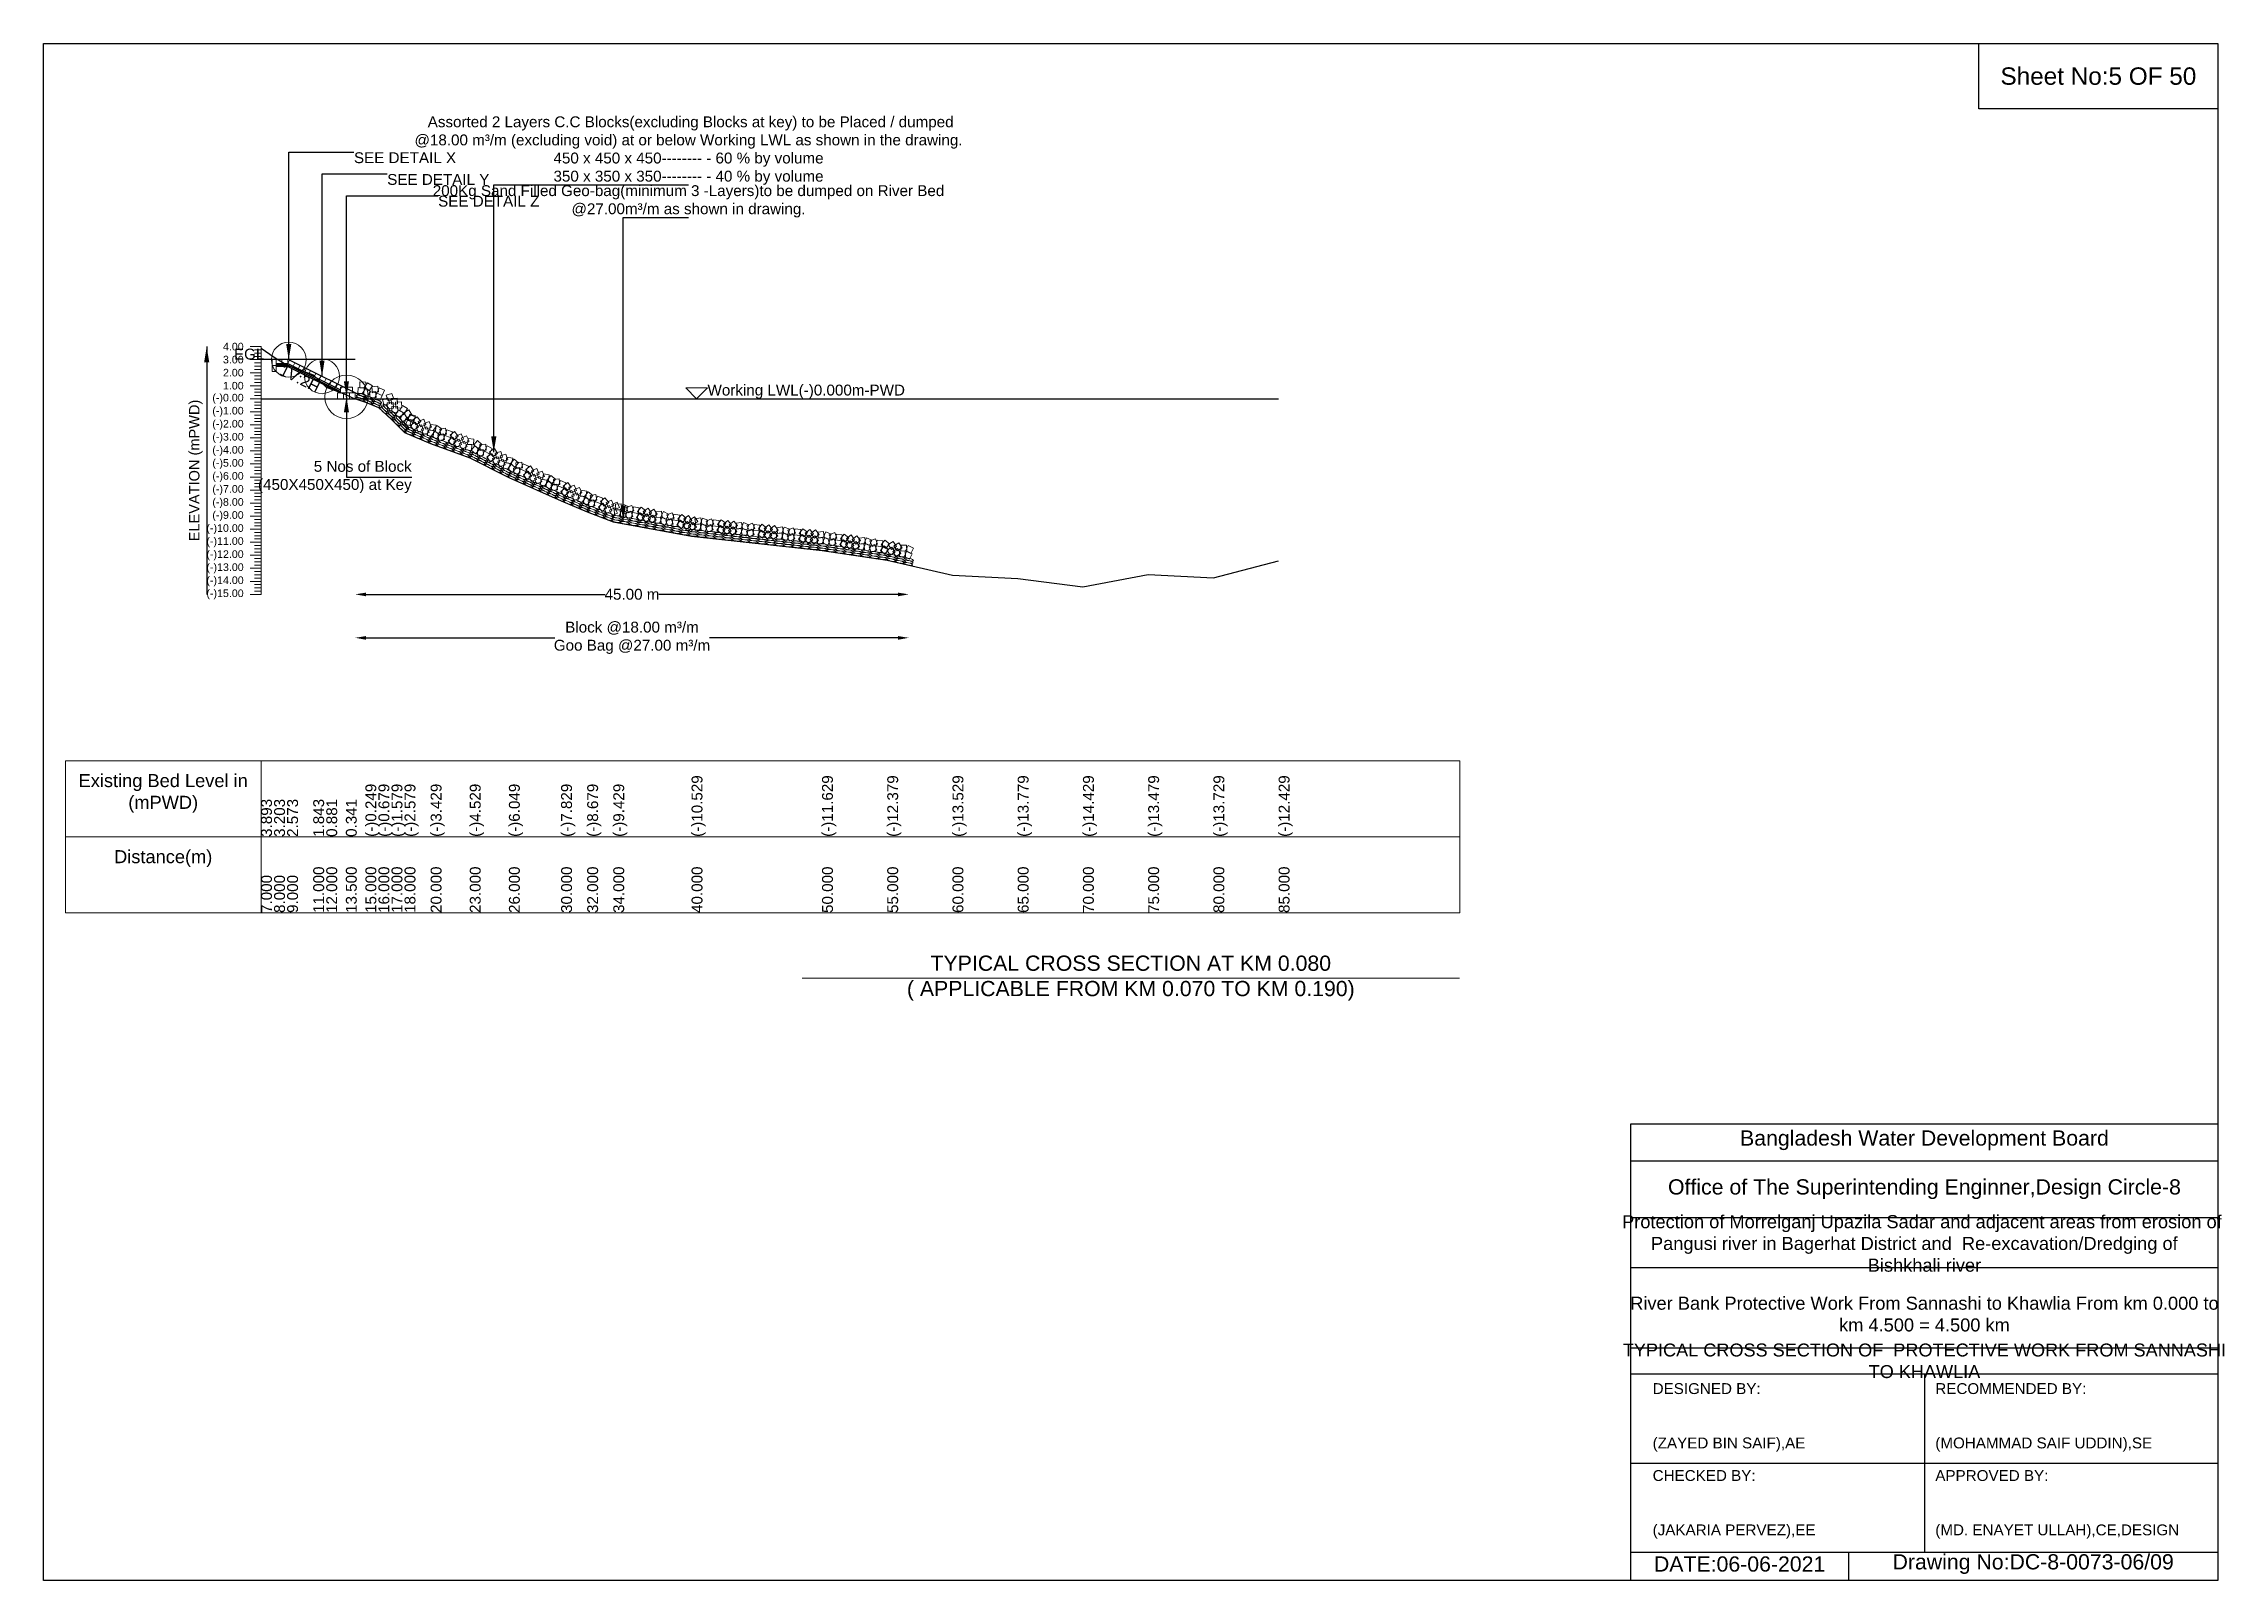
# Model space of a CAD drawing. Header units: inches. Extents: x 89000 to 845029, y -7071 to 0.
# Drawn here: x 160000 to 170029, y -7071 to 0 of the extents above; entities that cross this region are included whole.
import ezdxf

# ---------------------------------------------------------------- set-up
doc = ezdxf.new("R2010")
doc.units = ezdxf.units.IN
doc.header["$LTSCALE"] = 7
doc.header["$MEASUREMENT"] = 0
for name, color, linetype, lineweight in [('Cross section Data Border', 7, 'Continuous', 9), ('Cross Section Labels', 7, 'Continuous', 9), ('Existing_Bed_Level for Xsection', 7, 'Continuous', 25), ('Long Section Labels', 7, 'Continuous', 9)]:
    doc.layers.add(name, color=color, linetype=linetype, lineweight=lineweight)
doc.styles.get("Standard").update_dxf_attribs({"font": 'arial.ttf'})
doc.dimstyles.new('Appron Lebeling Style', dxfattribs={"dimtxt": 50, "dimasz": 50, "dimexe": 0.18, "dimexo": 0.0625, "dimgap": 0.09, "dimtad": 0, "dimtih": 1, "dimtoh": 1, "dimdec": 4, "dimzin": 0, "dimdsep": 46, "dimtxsty": 'Standard', "dimcen": 0.09, "dimse1": 1, "dimse2": 1, "dimadec": 0, "dimazin": 0, "dimtfac": 1, "dimtdec": 4, "dimtofl": 0, "dimtmove": 0, "dimatfit": 3, "dimfxl": 1, "dimtolj": 1, "dimtzin": 0, "dimarcsym": 0})
doc.dimstyles.get("Standard").update_dxf_attribs({"dimtxt": 0.18, "dimasz": 0.18, "dimexe": 0.18, "dimexo": 0.0625, "dimgap": 0.09, "dimtad": 0, "dimtih": 1, "dimtoh": 1, "dimdec": 4, "dimzin": 0, "dimdsep": 46, "dimtxsty": 'Standard', "dimcen": 0.09, "dimadec": 0, "dimazin": 0, "dimtfac": 1, "dimtdec": 4, "dimtofl": 0, "dimtmove": 0, "dimatfit": 3, "dimfxl": 1, "dimtolj": 1, "dimtzin": 0, "dimarcsym": 0})

msp = doc.modelspace()

# ---------------------------------------------------------------- texts
at = {"attachment_point": 5}
for s, insert, char_height in [('Sheet No:5 OF 50', (169450, -150), 80), ('Bangladesh Water Development Board', (168650, -5046), 70), ('Office of The Superintending Enginner,Design Circle-8', (168650, -5271), 70)]:
    msp.add_mtext(s, dxfattribs=dict(at, insert=insert, char_height=char_height))
for s, insert, char_height, width, attachment_point in [('Protection of Morrelganj Upazila Sadar and adjacent areas from erosion of  Pangusi river in Bagerhat District and  Re-excavation/Dredging of     Bishkhali river', (168650, -5521), 60, 2800, 5), ('River Bank Protective Work From Sannashi to Khawlia From km 0.000 to km 4.500 = 4.500 km', (168650, -5846), 60, 2700, 5), ('TYPICAL CROSS SECTION OF  PROTECTIVE WORK FROM SANNASHI TO KHAWLIA', (168650, -6061), 59.5765532, 2800, 5), ('DESIGNED BY:^J^J^J(ZAYED BIN SAIF),AE', (167400, -6321), 50, 1400, 4), ('RECOMMENDED BY:^J^J^J(MOHAMMAD SAIF UDDIN),SE', (168700, -6321), 50, 1400, 4), ('CHECKED BY:^J^J^J(JAKARIA PERVEZ),EE', (167400, -6721), 50, 1400, 4), ('APPROVED BY:^J^J^J(MD. ENAYET ULLAH),CE,DESIGN', (168700, -6721), 50, 1400, 4), ('DATE:06-06-2021', (167800, -6996), 70, 1400, 5), ('Drawing No:DC-8-0073-06/09', (169150, -6996), 70, 2200, 5)]:
    msp.add_mtext(s, dxfattribs=dict(insert=insert, char_height=char_height, width=width, attachment_point=attachment_point))
at = {"layer": 'Cross section Data Border', "char_height": 60, "width": 800, "attachment_point": 5}
for s, insert in [('Existing Bed Level in (mPWD)', (160550, -3450)), ('Distance(m)', (160550, -3750))]:
    msp.add_mtext(s, dxfattribs=dict(at, insert=insert))
at = {"layer": 'Cross Section Labels'}
for s, insert, char_height, attachment_point in [(' Assorted 2 Layers C.C Blocks(excluding Blocks at key) to be Placed / dumped^J@18.00 m³/m (excluding void) at or below Working LWL as shown in the drawing.^J450 x 450 x 450-------- - 60 % by volume^J350 x 350 x 350-------- - 40 % by volume', (162965.99535, -650), 50, 8), ('SEE DETAIL X', (161427.3125, -500), 50, 1), ('SEE DETAIL Y', (161580.3125, -600), 50, 1), ('200Kg Sand Filled Geo-bag(minimum 3 -Layers)to be dumped on River Bed^J@27.00m³/m as shown in drawing.', (162965.99535, -800), 50, 8), ('SEE DETAIL Z', (161814.3125, -700), 50, 1), ('EGL', (161015.06328, -1454.26), 50, 9), ('Working LWL(-)0.000m-PWD', (163053.3125, -1634.26), 50, 7), ('5 Nos of Block ^J(450X450X450) at Key', (161692.8125, -1994.26), 50, 6), ('TYPICAL CROSS SECTION AT KM 0.080^J( APPLICABLE FROM KM 0.070 TO KM 0.190)', (165000, -4300), 70, 5)]:
    msp.add_mtext(s, dxfattribs=dict(at, insert=insert, char_height=char_height, attachment_point=attachment_point))
at = {"layer": 'Cross Section Labels', "insert": (161190.39609, -1519.34282), "char_height": 50, "attachment_point": 2, "rotation": 333.434948823}
msp.add_mtext('1V:2H', dxfattribs=at)
at = {"layer": 'Long Section Labels', "char_height": 35, "attachment_point": 6}
for s, insert in [('4.00', (160920, -1394.26)), ('3.00', (160920, -1454.26)), ('2.00', (160920, -1514.26)), ('1.00', (160920, -1574.26)), ('(-)0.00', (160920, -1634.26)), ('(-)1.00', (160920, -1694.26)), ('(-)2.00', (160920, -1754.26)), ('(-)3.00', (160920, -1814.26)), ('(-)4.00', (160920, -1874.26)), ('(-)5.00', (160920, -1934.26)), ('(-)6.00', (160920, -1994.26)), ('(-)7.00', (160920, -2054.26)), ('(-)8.00', (160920, -2114.26)), ('(-)9.00', (160920, -2174.26)), ('(-)10.00', (160920, -2234.26)), ('(-)11.00', (160920, -2294.26)), ('(-)12.00', (160920, -2354.26)), ('(-)13.00', (160920, -2414.26)), ('(-)14.00', (160920, -2474.26)), ('(-)15.00', (160920, -2534.26))]:
    msp.add_mtext(s, dxfattribs=dict(at, insert=insert))
at = {"layer": 'Long Section Labels', "rotation": 90}
for s, insert, char_height, attachment_point in [('ELEVATION (mPWD)', (160700, -1964.26), 48, 5), ('(-)0.249', (161480, -3650), 50, 1), ('(-)0.679', (161540, -3650), 50, 1), ('(-)1.579', (161600, -3650), 50, 1), ('(-)2.579', (161660, -3650), 50, 1), ('(-)3.429', (161780, -3650), 50, 1), ('(-)4.529', (161960, -3650), 50, 1), ('(-)6.049', (162140, -3650), 50, 1), ('(-)7.829', (162380, -3650), 50, 1), ('(-)8.679', (162500, -3650), 50, 1), ('(-)9.429', (162620, -3650), 50, 1), ('(-)10.529', (162980, -3650), 50, 1), ('(-)11.629', (163580, -3650), 50, 1), ('(-)12.379', (163880, -3650), 50, 1), ('(-)13.529', (164180, -3650), 50, 1), ('(-)13.779', (164480, -3650), 50, 1), ('(-)14.429', (164780, -3650), 50, 1), ('(-)13.479', (165080, -3650), 50, 1), ('(-)13.729', (165380, -3650), 50, 1), ('(-)12.429', (165680, -3650), 50, 1), ('3.893', (161000, -3650), 50, 1), ('3.203', (161060, -3650), 50, 1), ('2.573', (161120, -3650), 50, 1), ('1.843', (161240, -3650), 50, 1), ('0.881', (161300, -3650), 50, 1), ('0.341', (161390, -3650), 50, 1), ('11.000', (161240, -4000), 50, 1), ('12.000', (161300, -4000), 50, 1), ('13.500', (161390, -4000), 50, 1), ('15.000', (161480, -4000), 50, 1), ('16.000', (161540, -4000), 50, 1), ('17.000', (161600, -4000), 50, 1), ('18.000', (161660, -4000), 50, 1), ('20.000', (161780, -4000), 50, 1), ('23.000', (161960, -4000), 50, 1), ('26.000', (162140, -4000), 50, 1), ('30.000', (162380, -4000), 50, 1), ('32.000', (162500, -4000), 50, 1), ('34.000', (162620, -4000), 50, 1), ('40.000', (162980, -4000), 50, 1), ('50.000', (163580, -4000), 50, 1), ('55.000', (163880, -4000), 50, 1), ('60.000', (164180, -4000), 50, 1), ('65.000', (164480, -4000), 50, 1), ('70.000', (164780, -4000), 50, 1), ('75.000', (165080, -4000), 50, 1), ('80.000', (165380, -4000), 50, 1), ('85.000', (165680, -4000), 50, 1), ('7.000', (161000, -4000), 50, 1), ('8.000', (161060, -4000), 50, 1), ('9.000', (161120, -4000), 50, 1)]:
    msp.add_mtext(s, dxfattribs=dict(at, insert=insert, char_height=char_height, attachment_point=attachment_point))

# ---------------------------------------------------------------- blocks, each defined once
blk = doc.blocks.new('*D3')
at = {"layer": 'Cross Section Labels', "color": 0, "lineweight": -2, "transparency": 16777216}
for p, q in [((161483, -2534), (162583, -2534)), ((163929, -2534), (162830, -2534))]:
    blk.add_line(p, q, dxfattribs=at)
at = {"layer": 'Cross Section Labels', "color": 0, "transparency": 16777216}
for points in [[(161483, -2526), (161483, -2543), (161433, -2534)], [(163929, -2526), (163929, -2543), (163979, -2534)]]:
    blk.add_solid(points, dxfattribs=at)
at = {"layer": 'Defpoints', "color": 0, "transparency": 16777216}
for p in [(161433, -1634), (163979, -2400), (163979, -2534)]:
    blk.add_point(p, dxfattribs=at)
at = {"layer": 'Cross Section Labels', "color": 0, "transparency": 16777216, "insert": (162706, -2534), "char_height": 50, "attachment_point": 5}
blk.add_mtext('\\A1;45.00 m', dxfattribs=at)
blk = doc.blocks.new('*D4')
at = {"layer": 'Cross Section Labels', "color": 0, "lineweight": -2, "transparency": 16777216}
for p, q in [((161483, -2734), (162351, -2734)), ((163929, -2734), (163062, -2734))]:
    blk.add_line(p, q, dxfattribs=at)
at = {"layer": 'Cross Section Labels', "color": 0, "transparency": 16777216}
for points in [[(161483, -2726), (161483, -2743), (161433, -2734)], [(163929, -2726), (163929, -2743), (163979, -2734)]]:
    blk.add_solid(points, dxfattribs=at)
at = {"layer": 'Defpoints', "color": 0, "transparency": 16777216}
for p in [(161433, -1634), (163979, -2400), (163979, -2734)]:
    blk.add_point(p, dxfattribs=at)
at = {"layer": 'Cross Section Labels', "color": 0, "transparency": 16777216, "insert": (162706, -2734), "char_height": 50, "attachment_point": 5}
blk.add_mtext('\\A1;Block @18.00 m³/m ^JGoo Bag @27.00 m³/m ', dxfattribs=at)

# ---------------------------------------------------------------- dimensions: what is measured, and where the dimension line sits
at = {"layer": 'Cross Section Labels'}
for base, text, picture, middle in [((163979.39316, -2534.26), '45.00 m', '*D3', (162706.35283, -2534.26)), ((163979.39316, -2734.26), 'Block @18.00 m³/m ^JGoo Bag @27.00 m³/m ', '*D4', (162706.35283, -2734.26))]:
    dim = msp.add_linear_dim(base=base, p1=(161433.3125, -1634.26), p2=(163979.39316, -2399.86043), text=text, dimstyle='Appron Lebeling Style', dxfattribs=at)
    dim.commit()
    dim.dimension.update_dxf_attribs({"geometry": picture, "text_midpoint": middle})

# ---------------------------------------------------------------- linework, layer by layer
for points in [[(160000, 0), (170000, 0), (170000, -7071), (160000, -7071)], [(168900, 0), (170000, 0), (170000, -300), (168900, -300)]]:
    msp.add_lwpolyline(points, close=True)
for points in [[(167300, -7071), (167300, -4971), (170000, -4971)], [(167300, -5141), (170000, -5141)], [(167300, -5401), (170000, -5401)], [(167300, -5631), (170000, -5631)], [(167300, -6001), (170000, -6001)], [(167300, -6121), (170000, -6121)], [(168650, -6121), (168650, -6941)], [(167300, -6531), (170000, -6531)], [(167300, -6941), (170000, -6941)], [(168300, -6941), (168300, -7071)]]:
    msp.add_lwpolyline(points)
at = {"layer": 'Cross section Data Border'}
msp.add_lwpolyline([(160100, -3300), (166513.02296, -3300), (166513.02296, -4000), (160100, -4000)], close=True, dxfattribs=at)
for points in [[(161000, -3300), (161000, -4000)], [(160100, -3650), (166513.02296, -3650)]]:
    msp.add_lwpolyline(points, dxfattribs=at)
at = {"layer": 'Cross Section Labels'}
msp.add_lwpolyline([(163003.3125, -1634.26), (163053.3125, -1584.26), (162953.3125, -1584.26)], close=True, dxfattribs=at)
msp.add_lwpolyline([(163488, -4300), (165000, -4300), (166512, -4300)], dxfattribs=at)
for centre, radius in [((161127.3125, -1454.26), 80), ((161280.3125, -1530.76), 80), ((161392.8125, -1625.26), 100)]:
    msp.add_circle(centre, radius, dxfattribs=at)
at = {"layer": 'Existing_Bed_Level for Xsection'}
for points in [[(161000, -1400.68), (161060, -1442.08), (161120, -1479.88), (161240, -1523.68), (161300, -1581.4), (161390, -1613.8), (161420, -1630), (161480, -1649.2), (161540, -1675), (161600, -1729), (161660, -1789), (161780, -1840), (161960, -1906), (162140, -1997.2), (162380, -2104), (162500, -2155), (162620, -2200), (162980, -2266), (163580, -2332), (163880, -2377), (164180, -2446), (164480, -2461), (164780, -2500), (165080, -2443), (165380, -2458), (165680, -2380)], [(161433.3125, -1454.26), (161000, -1454.26)], [(161487.3125, -1634.26), (161131.11312, -1456.16031), (161127.3125, -1454.26), (161123.06328, -1454.26), (161069.06328, -1454.26)], [(161069.06328, -1472.26), (161123.06328, -1472.26), (161365.8125, -1593.63461)], [(161069.06328, -1478.26), (161121.64687, -1478.26), (161365.8125, -1600.34282)], [(161069.06328, -1484.26), (161120.23046, -1484.26), (161365.8125, -1607.05102)], [(161000, -1634.26), (165680, -1634.26)]]:
    msp.add_lwpolyline(points, dxfattribs=at)
at = {"layer": 'Long Section Labels'}
for points in [[(161000, -1394.26), (160950, -1394.26)], [(161000, -2534.26), (161000, -2474.26), (161000, -2414.26), (161000, -2354.26), (161000, -2294.26), (161000, -2234.26), (161000, -2174.26), (161000, -2114.26), (161000, -2054.26), (161000, -1994.26), (161000, -1934.26), (161000, -1874.26), (161000, -1814.26), (161000, -1754.26), (161000, -1694.26), (161000, -1634.26), (161000, -1574.26), (161000, -1514.26), (161000, -1454.26), (161000, -1394.26)], [(161000, -1454.26), (160950, -1454.26)], [(161000, -1409.26), (160970, -1409.26)], [(161000, -1424.26), (160970, -1424.26)], [(161000, -1439.26), (160970, -1439.26)], [(161000, -1469.26), (160970, -1469.26)], [(161000, -1484.26), (160970, -1484.26)], [(161000, -1499.26), (160970, -1499.26)], [(161000, -1514.26), (160950, -1514.26)], [(161000, -1574.26), (160950, -1574.26)], [(161000, -1529.26), (160970, -1529.26)], [(161000, -1544.26), (160970, -1544.26)], [(161000, -1559.26), (160970, -1559.26)], [(161000, -1589.26), (160970, -1589.26)], [(161000, -1604.26), (160970, -1604.26)], [(161000, -1634.26), (160950, -1634.26)], [(161000, -1694.26), (160950, -1694.26)], [(161000, -1619.26), (160970, -1619.26)], [(161000, -1649.26), (160970, -1649.26)], [(161000, -1664.26), (160970, -1664.26)], [(161000, -1679.26), (160970, -1679.26)], [(161000, -1754.26), (160950, -1754.26)], [(161000, -1709.26), (160970, -1709.26)], [(161000, -1724.26), (160970, -1724.26)], [(161000, -1739.26), (160970, -1739.26)], [(161000, -1769.26), (160970, -1769.26)], [(161000, -1784.26), (160970, -1784.26)], [(161000, -1799.26), (160970, -1799.26)], [(161000, -1814.26), (160950, -1814.26)], [(161000, -1874.26), (160950, -1874.26)], [(161000, -1829.26), (160970, -1829.26)], [(161000, -1844.26), (160970, -1844.26)], [(161000, -1859.26), (160970, -1859.26)], [(161000, -1889.26), (160970, -1889.26)], [(161000, -1904.26), (160970, -1904.26)], [(161000, -1934.26), (160950, -1934.26)], [(161000, -1994.26), (160950, -1994.26)], [(161000, -1919.26), (160970, -1919.26)], [(161000, -1949.26), (160970, -1949.26)], [(161000, -1964.26), (160970, -1964.26)], [(161000, -1979.26), (160970, -1979.26)], [(161000, -2054.26), (160950, -2054.26)], [(161000, -2009.26), (160970, -2009.26)], [(161000, -2024.26), (160970, -2024.26)], [(161000, -2039.26), (160970, -2039.26)], [(161000, -2069.26), (160970, -2069.26)], [(161000, -2084.26), (160970, -2084.26)], [(161000, -2099.26), (160970, -2099.26)], [(161000, -2114.26), (160950, -2114.26)], [(161000, -2174.26), (160950, -2174.26)], [(161000, -2129.26), (160970, -2129.26)], [(161000, -2144.26), (160970, -2144.26)], [(161000, -2159.26), (160970, -2159.26)], [(161000, -2189.26), (160970, -2189.26)], [(161000, -2204.26), (160970, -2204.26)], [(161000, -2234.26), (160950, -2234.26)], [(161000, -2294.26), (160950, -2294.26)], [(161000, -2219.26), (160970, -2219.26)], [(161000, -2249.26), (160970, -2249.26)], [(161000, -2264.26), (160970, -2264.26)], [(161000, -2279.26), (160970, -2279.26)], [(161000, -2354.26), (160950, -2354.26)], [(161000, -2309.26), (160970, -2309.26)], [(161000, -2324.26), (160970, -2324.26)], [(161000, -2339.26), (160970, -2339.26)], [(161000, -2369.26), (160970, -2369.26)], [(161000, -2384.26), (160970, -2384.26)], [(161000, -2399.26), (160970, -2399.26)], [(161000, -2414.26), (160950, -2414.26)], [(161000, -2474.26), (160950, -2474.26)], [(161000, -2429.26), (160970, -2429.26)], [(161000, -2444.26), (160970, -2444.26)], [(161000, -2459.26), (160970, -2459.26)], [(161000, -2489.26), (160970, -2489.26)], [(161000, -2504.26), (160970, -2504.26)], [(161000, -2534.26), (160950, -2534.26)], [(161000, -2519.26), (160970, -2519.26)]]:
    msp.add_lwpolyline(points, dxfattribs=at)
for points in [[(161069.06328, -1454.26), (161051.06328, -1454.26), (161051.06328, -1481.26), (161069.06328, -1481.26)], [(161069.06328, -1481.26), (161051.06328, -1481.26), (161051.06328, -1508.26), (161069.06328, -1508.26)], [(161096.06328, -1454.26), (161069.06328, -1454.26), (161069.06328, -1472.26), (161096.06328, -1472.26)], [(161123.06328, -1454.26), (161096.06328, -1454.26), (161096.06328, -1472.26), (161123.06328, -1472.26)], [(161155.26266, -1468.23508), (161131.11312, -1456.16031), (161123.06328, -1472.26), (161147.21281, -1484.33477)], [(161179.41219, -1480.30984), (161155.26266, -1468.23508), (161147.21281, -1484.33477), (161171.36234, -1496.40953)], [(161203.56172, -1492.38461), (161179.41219, -1480.30984), (161171.36234, -1496.40953), (161195.51188, -1508.4843)], [(161227.71126, -1504.45938), (161203.56172, -1492.38461), (161195.51188, -1508.4843), (161219.66141, -1520.55907)], [(161251.86079, -1516.53415), (161227.71126, -1504.45938), (161219.66141, -1520.55907), (161243.81095, -1532.63384)], [(161276.01033, -1528.60891), (161251.86079, -1516.53415), (161243.81095, -1532.63384), (161267.96048, -1544.7086)], [(161300.15986, -1540.68368), (161276.01033, -1528.60891), (161267.96048, -1544.7086), (161292.11002, -1556.78337)], [(161324.30939, -1552.75845), (161300.15986, -1540.68368), (161292.11002, -1556.78337), (161316.25955, -1568.85814)], [(161348.45893, -1564.83321), (161324.30939, -1552.75845), (161316.25955, -1568.85814), (161340.40908, -1580.9329)], [(161372.60846, -1576.90798), (161348.45893, -1564.83321), (161340.40908, -1580.9329), (161364.55862, -1593.00767)], [(161392.8125, -1580.26), (161365.8125, -1580.26), (161365.8125, -1607.26), (161392.8125, -1607.26)], [(161419.8125, -1580.26), (161392.8125, -1580.26), (161392.8125, -1607.26), (161419.8125, -1607.26)], [(161473.73922, -1583.53167), (161446.76994, -1582.24418), (161445.48245, -1609.21346), (161472.45173, -1610.50096)], [(161481.96817, -1557.81622), (161454.99888, -1556.52873), (161453.71139, -1583.49801), (161480.68068, -1584.7855)], [(161503.98391, -1600.55265), (161481.27742, -1585.94389), (161466.66867, -1608.65038), (161489.37515, -1623.25913)], [(161512.21285, -1574.8372), (161489.50637, -1560.22844), (161474.89761, -1582.93492), (161497.6041, -1597.54368)], [(161526.23133, -1601.0045), (161499.41561, -1604.15366), (161502.56478, -1630.96938), (161529.38049, -1627.82021)], [(161536.89707, -1576.20043), (161510.08136, -1579.3496), (161513.23052, -1606.16531), (161540.04624, -1603.01615)], [(161567.60278, -1594.77946), (161542.79871, -1584.11371), (161532.13296, -1608.91778), (161556.93703, -1619.58353)], [(161379.3125, -1607.26), (161352.3125, -1607.26), (161352.3125, -1634.26), (161379.3125, -1634.26)], [(161406.3125, -1607.26), (161379.3125, -1607.26), (161379.3125, -1634.26), (161406.3125, -1634.26)], [(161433.3125, -1607.26), (161406.3125, -1607.26), (161406.3125, -1634.26), (161433.3125, -1634.26)], [(161556.93703, -1619.58353), (161532.13296, -1608.91778), (161521.46721, -1633.72185), (161546.27128, -1644.3876)], [(161591.84775, -1655.66974), (161583.48318, -1629.99808), (161557.81152, -1638.36264), (161566.17609, -1664.0343)], [(161609.90979, -1635.6008), (161601.54523, -1609.92914), (161575.87357, -1618.2937), (161584.23813, -1643.96536)], [(161607.67602, -1650.89244), (161580.71278, -1652.30079), (161582.12113, -1679.26404), (161609.08438, -1677.85568)], [(161625.73807, -1630.8235), (161598.77483, -1632.23185), (161600.18318, -1659.19509), (161627.14642, -1657.78674)], [(161629.16349, -1695.90643), (161627.73366, -1668.94432), (161600.77155, -1670.37414), (161602.20137, -1697.33625)], [(161654.8894, -1698.13719), (161631.504, -1684.64188), (161618.0087, -1708.02727), (161641.39409, -1721.52258)], [(161647.22554, -1675.83749), (161645.79571, -1648.87537), (161618.8336, -1650.3052), (161620.26342, -1677.26731)], [(161673.98128, -1679.0453), (161650.59589, -1665.54999), (161637.10058, -1688.93539), (161660.48597, -1702.4307)], [(161673.98128, -1727.11915), (161660.48597, -1703.73376), (161637.10058, -1717.22907), (161650.59589, -1740.61446)], [(161693.07316, -1708.02727), (161679.57786, -1684.64188), (161656.19246, -1698.13719), (161669.68777, -1721.52258)], [(161691.17258, -1731.72996), (161665.09677, -1724.72623), (161658.09304, -1750.80203), (161684.16885, -1757.80576)], [(161698.26177, -1742.67507), (161673.41283, -1732.11427), (161662.85203, -1756.9632), (161687.70097, -1767.524)], [(161708.82256, -1717.82613), (161683.97363, -1707.26534), (161673.41283, -1732.11427), (161698.26177, -1742.67507)], [(161710.26447, -1712.63807), (161684.18866, -1705.63434), (161677.18493, -1731.71015), (161703.26074, -1738.71388)], [(161724.31233, -1763.0341), (161708.06, -1741.47344), (161686.49934, -1757.72577), (161702.75167, -1779.28642)], [(161734.87312, -1738.18517), (161718.6208, -1716.62451), (161697.06014, -1732.87683), (161713.31247, -1754.43749)], [(161737.72938, -1753.37285), (161712.68689, -1763.46612), (161722.78016, -1788.50861), (161747.82265, -1778.41534)], [(161748.29017, -1728.52392), (161723.24769, -1738.61719), (161733.34096, -1763.65967), (161758.38344, -1753.5664)], [(161772.67753, -1788.96214), (161762.56432, -1763.92771), (161737.52988, -1774.04091), (161747.64309, -1799.07535)], [(161783.23832, -1764.11321), (161773.12512, -1739.07877), (161748.09068, -1749.19198), (161758.20389, -1774.22642)], [(161795.2029, -1780.57627), (161768.46658, -1776.81206), (161764.70238, -1803.54838), (161791.4387, -1807.31259)], [(161805.7637, -1755.72733), (161779.02738, -1751.96313), (161775.26317, -1778.69945), (161801.99949, -1782.46365)], [(161821.69641, -1798.15376), (161799.61933, -1782.6102), (161784.07576, -1804.68728), (161806.15285, -1820.23085)], [(161830.99129, -1772.8041), (161808.9142, -1757.26054), (161793.37064, -1779.33762), (161815.44772, -1794.88119)], [(161839.23292, -1795.10892), (161812.62927, -1799.71822), (161817.23857, -1826.32188), (161843.84223, -1821.71257)], [(161848.5278, -1769.75926), (161821.92415, -1774.36856), (161826.53345, -1800.97221), (161853.1371, -1796.36291)], [(161870.90768, -1811.98288), (161845.55802, -1802.688), (161836.26314, -1828.03767), (161861.6128, -1837.33254)], [(161880.20255, -1786.63322), (161854.85289, -1777.33834), (161845.55802, -1802.688), (161870.90768, -1811.98288)], [(161907.24618, -1805.65331), (161889.92777, -1784.93925), (161869.2137, -1802.25767), (161886.53212, -1822.97173)], [(161920.15921, -1795.32806), (161895.65731, -1806.67076), (161907, -1831.17266), (161931.5019, -1819.82997)], [(161956.8568, -1829.11057), (161945.4946, -1804.61771), (161921.00173, -1815.97991), (161932.36393, -1840.47277)], [(161897.95131, -1831.00297), (161880.63289, -1810.28891), (161859.91883, -1827.60733), (161877.23725, -1848.32139)], [(161910.86433, -1820.67773), (161886.36243, -1832.02042), (161897.70512, -1856.52232), (161922.20703, -1845.17963)], [(161947.56192, -1854.46023), (161936.19972, -1829.96737), (161911.70686, -1841.32957), (161923.06906, -1865.82243)], [(161969.63598, -1844.94964), (161942.74391, -1842.53785), (161940.33212, -1869.42991), (161967.22419, -1871.8417)], [(161978.93085, -1819.59998), (161952.03879, -1817.18819), (161949.627, -1844.08025), (161976.51906, -1846.49204)], [(162003.8903, -1868.10269), (161983.788, -1850.07777), (161965.76308, -1870.18006), (161985.86538, -1888.20498)], [(162016.09335, -1844.01773), (161995.99105, -1825.9928), (161977.96613, -1846.0951), (161998.06843, -1864.12002)], [(162021.66286, -1867.13503), (161994.70226, -1868.59322), (161996.16045, -1895.55382), (162023.12105, -1894.09563)], [(162033.86591, -1843.05007), (162006.90531, -1844.50826), (162008.3635, -1871.46885), (162035.3241, -1870.01066)], [(162051.14063, -1887.60652), (162027.05566, -1875.40347), (162014.85261, -1899.48843), (162038.93758, -1911.69148)], [(162063.34368, -1863.52155), (162039.25871, -1851.3185), (162027.05566, -1875.40347), (162051.14063, -1887.60652)], [(162075.76759, -1909.66632), (162060.99738, -1887.06453), (162038.39559, -1901.83473), (162053.16579, -1924.43652)], [(162087.97064, -1885.58135), (162073.20043, -1862.97956), (162050.59864, -1877.74976), (162065.36884, -1900.35156)], [(162089.80219, -1900.92637), (162064.13935, -1909.31794), (162072.53092, -1934.98078), (162098.19376, -1926.58921)], [(162102.00524, -1876.8414), (162076.3424, -1885.23297), (162084.73396, -1910.89581), (162110.39681, -1902.50425)], [(162134.48865, -1914.69374), (162126.07665, -1889.03758), (162100.42049, -1897.44958), (162108.83249, -1923.10574)], [(162157.52557, -1907.83696), (162131.10179, -1902.28867), (162125.5535, -1928.71245), (162151.97728, -1934.26075)], [(162122.2856, -1938.7787), (162113.8736, -1913.12255), (162088.21744, -1921.53455), (162096.62944, -1947.1907)], [(162145.32253, -1931.92193), (162118.89874, -1926.37364), (162113.35045, -1952.79742), (162139.77423, -1958.34571)], [(162172.48506, -1953.52404), (162152.38277, -1935.49912), (162134.35784, -1955.60141), (162154.46014, -1973.62633)], [(162184.68811, -1929.43907), (162164.58582, -1911.41415), (162146.56089, -1931.51644), (162166.66319, -1949.54136)], [(162187.95044, -1950.08698), (162161.0972, -1952.8983), (162163.90851, -1979.75154), (162190.76175, -1976.94022)], [(162198.92762, -1925.41916), (162172.07438, -1928.23047), (162174.8857, -1955.08371), (162201.73894, -1952.2724)], [(162218.4198, -1969.05112), (162193.75198, -1958.07394), (162182.7748, -1982.74176), (162207.44262, -1993.71894)], [(162229.39698, -1944.3833), (162204.72916, -1933.40611), (162193.75198, -1958.07394), (162218.4198, -1969.05112)], [(162244.12431, -1989.84536), (162228.23686, -1968.01444), (162206.40594, -1983.90188), (162222.29339, -2005.7328)], [(162255.10149, -1965.17754), (162239.21404, -1943.34662), (162217.38312, -1959.23406), (162233.27057, -1981.06498)], [(162257.70193, -1980.41111), (162232.49325, -1990.08182), (162242.16396, -2015.2905), (162267.37264, -2005.61979)], [(162268.67911, -1955.74329), (162243.47043, -1965.414), (162253.14114, -1990.62267), (162278.34982, -1980.95196)], [(162292.04664, -2016.58308), (162282.35586, -1991.38211), (162257.15489, -2001.07289), (162266.84568, -2026.27386)], [(162303.02382, -1991.91525), (162293.33304, -1966.71429), (162268.13208, -1976.40507), (162277.82286, -2001.60603)], [(162314.70986, -2008.57719), (162288.04062, -2004.3639), (162283.82733, -2031.03314), (162310.49657, -2035.24643)], [(162325.68704, -1983.90937), (162299.0178, -1979.69608), (162294.80451, -2006.36531), (162321.47375, -2010.57861)], [(162353.90091, -2004.11906), (162332.91814, -1987.12721), (162315.92628, -2008.10998), (162336.90906, -2025.10184)], [(162371.60238, -2002.25943), (162344.74914, -2005.07074), (162347.56046, -2031.92398), (162374.4137, -2029.11267)], [(162342.92373, -2028.78689), (162321.94095, -2011.79503), (162304.9491, -2032.77781), (162325.93188, -2049.76966)], [(162360.6252, -2026.92725), (162333.77196, -2029.73856), (162336.58328, -2056.5918), (162363.43652, -2053.78049)], [(162391.09456, -2045.89139), (162366.42674, -2034.91421), (162355.44956, -2059.58203), (162380.11738, -2070.55921)], [(162402.07174, -2021.22356), (162377.40392, -2010.24638), (162366.42674, -2034.91421), (162391.09456, -2045.89139)], [(162416.16636, -2066.07206), (162399.91403, -2044.51141), (162378.35338, -2060.76373), (162394.6057, -2082.32439)], [(162426.72716, -2041.22313), (162410.47483, -2019.66247), (162388.91417, -2035.91479), (162405.1665, -2057.47545)], [(162429.58341, -2056.41082), (162404.54093, -2066.50409), (162414.6342, -2091.54657), (162439.67668, -2081.4533)], [(162440.14421, -2031.56188), (162415.10172, -2041.65515), (162425.19499, -2066.69763), (162450.23747, -2056.60437)], [(162464.53156, -2092.00011), (162454.41835, -2066.96567), (162429.38391, -2077.07888), (162439.49712, -2102.11331)], [(162475.09236, -2067.15117), (162464.97915, -2042.11673), (162439.94471, -2052.22994), (162450.05792, -2077.26438)], [(162487.05693, -2083.61423), (162460.32061, -2079.85003), (162456.55641, -2106.58635), (162483.29273, -2110.35055)], [(162497.61773, -2058.7653), (162470.88141, -2055.00109), (162467.11721, -2081.73741), (162493.85353, -2085.50162)], [(162515.60668, -2103.3466), (162494.34112, -2086.71001), (162477.70453, -2107.97557), (162498.97009, -2124.61216)], [(162526.16748, -2078.49767), (162504.90192, -2061.86108), (162488.26533, -2083.12663), (162509.53089, -2099.76322)], [(162530.92496, -2099.80584), (162504.28826, -2104.22013), (162508.70254, -2130.85683), (162535.33925, -2126.44255)], [(162540.40529, -2074.52495), (162513.76859, -2078.93924), (162518.18288, -2105.57594), (162544.81958, -2101.16166)], [(162571.95558, -2091.6305), (162546.6747, -2082.15017), (162537.19436, -2107.43106), (162562.47525, -2116.91139)], [(162598.85915, -2110.8482), (162581.69295, -2090.00782), (162560.85257, -2107.17403), (162578.01877, -2128.01441)], [(162611.84747, -2100.61783), (162587.26313, -2111.78072), (162598.42602, -2136.36506), (162623.01037, -2125.20217)], [(162562.47525, -2116.91139), (162537.19436, -2107.43106), (162527.71403, -2132.71195), (162552.99492, -2142.19228)], [(162589.37882, -2136.12909), (162572.21261, -2115.28871), (162551.37224, -2132.45492), (162568.53844, -2153.29529)], [(162602.36714, -2125.89872), (162577.7828, -2137.06161), (162588.94569, -2161.64595), (162613.53003, -2150.48306)], [(162638.81626, -2159.94916), (162627.63379, -2135.37371), (162603.05835, -2146.55618), (162614.24081, -2171.13162)], [(162648.29659, -2134.66827), (162637.11413, -2110.09283), (162612.53868, -2121.27529), (162623.72115, -2145.85074)], [(162651.59616, -2144.14606), (162624.68398, -2146.32206), (162626.85999, -2173.23423), (162653.77216, -2171.05823)], [(162656.46501, -2117.58868), (162629.55284, -2119.76469), (162631.72884, -2146.67686), (162658.64101, -2144.50085)], [(162683.77114, -2157.15471), (162659.38116, -2145.57331), (162647.79976, -2169.96329), (162672.18974, -2181.54469)], [(162688.63999, -2130.59733), (162664.25001, -2119.01593), (162652.66861, -2143.40591), (162677.05859, -2154.98731)], [(162700.53898, -2151.18479), (162675.09977, -2160.2317), (162684.14668, -2185.67091), (162709.58589, -2176.624)], [(162705.40783, -2124.62742), (162679.96862, -2133.67432), (162689.01553, -2159.11353), (162714.45474, -2150.06663)], [(162734.61332, -2162.45244), (162708.05594, -2157.58359), (162703.18709, -2184.14097), (162729.74447, -2189.00982)], [(162739.48217, -2135.89506), (162712.92479, -2131.02621), (162708.05594, -2157.58359), (162734.61332, -2162.45244)], [(162764.48675, -2176.61931), (162743.91134, -2159.13639), (162726.42842, -2179.7118), (162747.00382, -2197.19472)], [(162769.3556, -2150.06194), (162748.78019, -2132.57901), (162731.29727, -2153.15442), (162751.87268, -2170.63734)], [(162775.46523, -2164.25688), (162753.23743, -2179.58413), (162768.56468, -2201.81194), (162790.79249, -2186.48468)], [(162780.33409, -2137.6995), (162758.10628, -2153.02676), (162773.43353, -2175.25456), (162795.66134, -2159.92731)], [(162817.35261, -2191.33858), (162802.00766, -2169.12299), (162779.79206, -2184.46794), (162795.13701, -2206.68353)], [(162822.22146, -2164.78121), (162806.87651, -2142.56561), (162784.66092, -2157.91056), (162800.00587, -2180.12616)], [(162837.4978, -2178.22803), (162810.58562, -2180.40403), (162812.76163, -2207.3162), (162839.6738, -2205.1402)], [(162842.36665, -2151.67065), (162815.45448, -2153.84665), (162817.63048, -2180.75882), (162844.54265, -2178.58282)], [(162869.67278, -2191.23667), (162845.2828, -2179.65528), (162833.7014, -2204.04526), (162858.09138, -2215.62666)], [(162874.54163, -2164.6793), (162850.15165, -2153.0979), (162838.57025, -2177.48788), (162862.96023, -2189.06928)], [(162886.44062, -2185.26676), (162861.00141, -2194.31367), (162870.04831, -2219.75288), (162895.48753, -2210.70597)], [(162891.30947, -2158.70938), (162865.87026, -2167.75629), (162874.91717, -2193.1955), (162900.35638, -2184.14859)], [(162920.51496, -2196.53441), (162893.95758, -2191.66556), (162889.08873, -2218.22293), (162915.64611, -2223.09179)], [(162925.38381, -2169.97703), (162898.82643, -2165.10818), (162893.95758, -2191.66556), (162920.51496, -2196.53441)], [(162950.38839, -2210.70128), (162929.81298, -2193.21836), (162912.33005, -2213.79377), (162932.90546, -2231.27669)], [(162955.25724, -2184.1439), (162934.68183, -2166.66098), (162917.19891, -2187.23639), (162937.77432, -2204.71931)], [(162961.36687, -2198.33885), (162939.13907, -2213.6661), (162954.46632, -2235.89391), (162976.69413, -2220.56665)], [(162966.23573, -2171.78147), (162944.00792, -2187.10872), (162959.33517, -2209.33653), (162981.56298, -2194.00927)], [(163003.25424, -2225.42055), (162987.9093, -2203.20496), (162965.6937, -2218.54991), (162981.03865, -2240.7655)], [(163008.1231, -2198.86317), (162992.77815, -2176.64758), (162970.56256, -2191.99253), (162985.90751, -2214.20812)], [(163022.39043, -2182.49837), (162995.70354, -2186.59834), (162999.80351, -2213.28524), (163026.4904, -2209.18527)], [(163055.41531, -2193.16664), (163030.25773, -2183.36378), (163020.45487, -2208.52136), (163045.61245, -2218.32422)], [(163071.71196, -2186.00986), (163046.98687, -2196.85744), (163057.83445, -2221.58253), (163082.55954, -2210.73494)], [(163106.50648, -2194.80542), (163079.66836, -2191.85323), (163076.71617, -2218.69135), (163103.55428, -2221.64354)], [(163137.31877, -2206.79395), (163115.54281, -2190.83125), (163099.58011, -2212.60721), (163121.35607, -2228.5699)], [(163147.38263, -2193.67619), (163126.31098, -2210.5577), (163143.19249, -2231.62935), (163164.26414, -2214.74784)], [(163191.10392, -2217.68492), (163174.20563, -2196.62672), (163153.14743, -2213.525), (163170.04572, -2234.58321)], [(163210.25725, -2203.16372), (163183.57036, -2207.26369), (163187.67033, -2233.95059), (163214.35722, -2229.85062)], [(163243.28213, -2213.83199), (163218.12455, -2204.02913), (163208.32169, -2229.18671), (163233.47927, -2238.98957)], [(163019.43824, -2209.33649), (162992.75135, -2213.43646), (162996.85132, -2240.12335), (163023.53821, -2236.02338)], [(163052.46312, -2220.00476), (163027.30553, -2210.20189), (163017.50267, -2235.35947), (163042.66025, -2245.16234)], [(163068.75976, -2212.84797), (163044.03468, -2223.69556), (163054.88226, -2248.42064), (163079.60735, -2237.57306)], [(163103.55428, -2221.64354), (163076.71617, -2218.69135), (163073.76397, -2245.52946), (163100.60209, -2248.48166)], [(163134.36657, -2233.63206), (163112.59062, -2217.66937), (163096.62792, -2239.44532), (163118.40388, -2255.40802)], [(163144.43044, -2220.51431), (163123.35878, -2237.39582), (163140.24029, -2258.46747), (163161.31195, -2241.58596)], [(163188.15173, -2244.52304), (163171.25344, -2223.46484), (163150.19524, -2240.36312), (163167.09352, -2261.42132)], [(163207.30506, -2230.00184), (163180.61817, -2234.10181), (163184.71814, -2260.7887), (163211.40503, -2256.68873)], [(163240.32994, -2240.67011), (163215.17236, -2230.86724), (163205.3695, -2256.02483), (163230.52708, -2265.82769)], [(163256.62659, -2233.51332), (163231.9015, -2244.36091), (163242.74908, -2269.08599), (163267.47417, -2258.23841)], [(163259.57878, -2206.67521), (163234.85369, -2217.52279), (163245.70128, -2242.24788), (163270.42636, -2231.40029)], [(163291.42111, -2242.30889), (163264.58299, -2239.3567), (163261.6308, -2266.19481), (163288.46891, -2269.14701)], [(163294.3733, -2215.47077), (163267.53518, -2212.51858), (163264.58299, -2239.3567), (163291.42111, -2242.30889)], [(163322.2334, -2254.29741), (163300.45744, -2238.33472), (163284.49474, -2260.11068), (163306.2707, -2276.07337)], [(163325.18559, -2227.4593), (163303.40963, -2211.4966), (163287.44694, -2233.27256), (163309.22289, -2249.23525)], [(163332.29726, -2241.17966), (163311.22561, -2258.06117), (163328.10712, -2279.13282), (163349.17877, -2262.25131)], [(163335.24945, -2214.34154), (163314.1778, -2231.22305), (163331.05931, -2252.2947), (163352.13096, -2235.41319)], [(163376.01855, -2265.18839), (163359.12026, -2244.13019), (163338.06206, -2261.02847), (163354.96035, -2282.08668)], [(163378.97074, -2238.35027), (163362.07246, -2217.29207), (163341.01425, -2234.19035), (163357.91254, -2255.24856)], [(163395.17188, -2250.66719), (163368.48499, -2254.76716), (163372.58496, -2281.45406), (163399.27185, -2277.35408)], [(163398.12408, -2223.82907), (163371.43718, -2227.92904), (163375.53715, -2254.61594), (163402.22405, -2250.51597)], [(163428.19676, -2261.33546), (163403.03918, -2251.53259), (163393.23632, -2276.69018), (163418.3939, -2286.49304)], [(163431.14896, -2234.49734), (163405.99137, -2224.69448), (163396.18851, -2249.85206), (163421.34609, -2259.65492)], [(163444.49341, -2254.17867), (163419.76832, -2265.02626), (163430.61591, -2289.75134), (163455.34099, -2278.90376)], [(163447.4456, -2227.34056), (163422.72052, -2238.18814), (163433.5681, -2262.91323), (163458.29319, -2252.06565)], [(163479.28793, -2262.97424), (163452.44981, -2260.02205), (163449.49762, -2286.86016), (163476.33574, -2289.81236)], [(163482.24012, -2236.13612), (163455.40201, -2233.18393), (163452.44981, -2260.02205), (163479.28793, -2262.97424)], [(163510.10022, -2274.96277), (163488.32426, -2259.00007), (163472.36157, -2280.77603), (163494.13752, -2296.73872)], [(163513.05241, -2248.12465), (163491.27646, -2232.16195), (163475.31376, -2253.93791), (163497.08972, -2269.9006)], [(163520.16408, -2261.84501), (163499.09243, -2278.72652), (163515.97394, -2299.79817), (163537.04559, -2282.91666)], [(163523.11628, -2235.00689), (163502.04462, -2251.8884), (163518.92613, -2272.96005), (163539.99779, -2256.07854)], [(163563.88537, -2285.85374), (163546.98709, -2264.79554), (163525.92888, -2281.69382), (163542.82717, -2302.75203)], [(163566.83757, -2259.01562), (163549.93928, -2237.95742), (163528.88108, -2254.8557), (163545.77936, -2275.91391)], [(163583.03871, -2271.33254), (163556.35181, -2275.43251), (163560.45179, -2302.11941), (163587.13868, -2298.01944)], [(163585.9909, -2244.49443), (163559.30401, -2248.5944), (163563.40398, -2275.28129), (163590.09087, -2271.18132)], [(163618.00168, -2283.4575), (163593.249, -2272.67302), (163582.46452, -2297.42569), (163607.21719, -2308.21018)], [(163622.00687, -2256.75622), (163597.2542, -2245.97174), (163586.46971, -2270.72441), (163611.22239, -2281.5089)], [(163634.56713, -2276.94705), (163609.43463, -2286.81404), (163619.30163, -2311.94654), (163644.43413, -2302.07954)], [(163638.57232, -2250.24576), (163613.43983, -2260.11276), (163623.30682, -2285.24526), (163648.43932, -2275.37826)], [(163668.9889, -2287.10394), (163642.28762, -2283.09875), (163638.28243, -2309.80003), (163664.98371, -2313.80522)], [(163672.99409, -2260.40266), (163646.29281, -2256.39747), (163642.28762, -2283.09875), (163668.9889, -2287.10394)], [(163699.30597, -2300.29474), (163678.17451, -2283.48815), (163661.36792, -2304.61961), (163682.49938, -2321.4262)], [(163703.31116, -2273.59346), (163682.1797, -2256.78687), (163665.37311, -2277.91833), (163686.50457, -2294.72492)], [(163709.87784, -2287.58284), (163688.1587, -2303.62275), (163704.19861, -2325.3419), (163725.91775, -2309.30198)], [(163713.88303, -2260.88156), (163692.16389, -2276.92147), (163708.2038, -2298.64062), (163729.92295, -2282.6007)], [(163752.62129, -2313.29214), (163736.56409, -2291.58578), (163714.85772, -2307.64298), (163730.91493, -2329.34934)], [(163756.62648, -2286.59086), (163740.56928, -2264.8845), (163718.86292, -2280.9417), (163734.92012, -2302.64806)], [(163772.33079, -2299.53529), (163745.50332, -2302.58275), (163748.55079, -2329.41022), (163775.37825, -2326.36275)], [(163776.33598, -2272.83401), (163749.50852, -2275.88147), (163752.55598, -2302.70894), (163779.38345, -2299.66147)], [(163804.91065, -2311.49385), (163780.15797, -2300.70937), (163769.37349, -2325.46204), (163794.12616, -2336.24652)], [(163808.91584, -2284.79257), (163784.16317, -2274.00808), (163773.37868, -2298.76076), (163798.13136, -2309.54524)], [(163821.4761, -2304.98339), (163796.34361, -2314.85039), (163806.2106, -2339.98288), (163831.3431, -2330.11589)], [(163825.48129, -2278.28211), (163800.3488, -2288.14911), (163810.21579, -2313.2816), (163835.34829, -2303.41461)], [(163859.90306, -2288.439), (163833.20178, -2284.43381), (163829.19659, -2311.13509), (163855.89787, -2315.14029)], [(163890.22013, -2301.62981), (163869.08867, -2284.82322), (163852.28208, -2305.95468), (163873.41354, -2322.76126)], [(163907.5214, -2290.78321), (163884.63021, -2305.10079), (163898.94778, -2327.99198), (163921.83898, -2313.6744)], [(163948.15538, -2319.71158), (163933.81958, -2296.83179), (163910.93979, -2311.16759), (163925.27559, -2334.04738)], [(163855.89787, -2315.14029), (163829.19659, -2311.13509), (163825.1914, -2337.83637), (163851.89268, -2341.84157)], [(163886.21494, -2328.33109), (163865.08348, -2311.5245), (163848.27689, -2332.65596), (163869.40835, -2349.46255)], [(163901.46942, -2317.0962), (163878.57822, -2331.41378), (163892.8958, -2354.30497), (163915.78699, -2339.9874)], [(163942.10339, -2346.02457), (163927.76759, -2323.14478), (163904.8878, -2337.48058), (163919.2236, -2360.36037)], [(163962.8149, -2333.8283), (163935.83233, -2334.79825), (163936.80227, -2361.78082), (163963.78484, -2360.81087)], [(163968.86689, -2307.51531), (163941.88431, -2308.48526), (163942.85426, -2335.46783), (163969.83683, -2334.49788)], [(163994.37575, -2348.26323), (163970.52826, -2335.60238), (163957.8674, -2359.44986), (163981.71489, -2372.11072)], [(164000.42774, -2321.95024), (163976.58025, -2309.28939), (163963.91939, -2333.13687), (163987.76688, -2345.79773)]]:
    msp.add_lwpolyline(points, close=True, dxfattribs=at)
for centre, major_axis in [((161453.88486, -1635.4884), (19.01801, -6.08576)), ((161456.99357, -1625.77367), (19.01801, -6.08576)), ((161460.10229, -1616.05895), (19.01801, -6.08576)), ((161492.01376, -1648.81441), (18.34399, -7.88791)), ((161496.04304, -1639.44398), (18.34399, -7.88791)), ((161500.07232, -1630.07356), (18.34399, -7.88791)), ((161528.70173, -1664.59024), (18.34399, -7.88791)), ((161532.73101, -1655.21981), (18.34399, -7.88791)), ((161536.7603, -1645.84938), (18.34399, -7.88791)), ((161562.32445, -1688.23066), (14.8421, -13.35789)), ((161569.14789, -1680.64906), (14.8421, -13.35789)), ((161575.97133, -1673.06746), (14.8421, -13.35789)), ((161592.00865, -1714.94644), (14.8421, -13.35789)), ((161598.83209, -1707.36484), (14.8421, -13.35789)), ((161605.65553, -1699.78324), (14.8421, -13.35789)), ((161620.99735, -1742.78486), (14.11951, -14.11951)), ((161628.20984, -1735.57237), (14.11951, -14.11951)), ((161635.42233, -1728.35988), (14.11951, -14.11951)), ((161649.23637, -1771.02388), (14.11951, -14.11951)), ((161656.44886, -1763.81139), (14.11951, -14.11951)), ((161663.66134, -1756.5989), (14.11951, -14.11951)), ((161680.04612, -1791.97811), (18.37717, -7.8103)), ((161684.03575, -1782.59074), (18.37717, -7.8103)), ((161688.02539, -1773.20336), (18.37717, -7.8103)), ((161716.80045, -1807.59871), (18.37717, -7.8103)), ((161720.79009, -1798.21133), (18.37717, -7.8103)), ((161724.77972, -1788.82396), (18.37717, -7.8103)), ((161757.54442, -1813.83192), (18.37717, -7.8103)), ((161761.53406, -1804.44455), (18.37717, -7.8103)), ((161753.55479, -1823.2193), (18.37717, -7.8103)), ((161790.23755, -1838.32174), (18.74748, -6.87408)), ((161793.74894, -1828.7452), (18.74748, -6.87408)), ((161797.26034, -1819.16866), (18.74748, -6.87408)), ((161827.73251, -1852.06989), (18.74748, -6.87408)), ((161831.24391, -1842.49336), (18.74748, -6.87408)), ((161834.7553, -1832.91682), (18.74748, -6.87408)), ((161865.22747, -1865.81805), (18.74748, -6.87408)), ((161868.73887, -1856.24151), (18.74748, -6.87408)), ((161872.25027, -1846.66497), (18.74748, -6.87408)), ((161902.72244, -1879.5662), (18.74748, -6.87408)), ((161906.23384, -1869.98966), (18.74748, -6.87408)), ((161909.74523, -1860.41313), (18.74748, -6.87408)), ((161940.2174, -1893.31436), (18.74748, -6.87408)), ((161943.7288, -1883.73782), (18.74748, -6.87408)), ((161947.2402, -1874.16128), (18.74748, -6.87408)), ((161977.46561, -1909.13198), (17.81217, -9.02483)), ((161982.07565, -1900.03322), (17.81217, -9.02483)), ((161986.68569, -1890.93445), (17.81217, -9.02483)), ((162022.31003, -1908.98412), (17.81217, -9.02483)), ((162013.08995, -1927.18165), (17.81217, -9.02483)), ((162017.69999, -1918.08288), (17.81217, -9.02483)), ((162048.71429, -1945.23132), (17.81217, -9.02483)), ((162053.32433, -1936.13255), (17.81217, -9.02483)), ((162057.93437, -1927.03379), (17.81217, -9.02483)), ((162084.33863, -1963.28098), (17.81217, -9.02483)), ((162088.94867, -1954.18222), (17.81217, -9.02483)), ((162093.55872, -1945.08345), (17.81217, -9.02483)), ((162119.96297, -1981.33065), (17.81217, -9.02483)), ((162124.57302, -1972.23188), (17.81217, -9.02483)), ((162129.18306, -1963.13312), (17.81217, -9.02483)), ((162155.67719, -1998.59418), (18.24323, -8.11824)), ((162159.82413, -1989.27523), (18.24323, -8.11824)), ((162163.97106, -1979.95627), (18.24323, -8.11824)), ((162192.16365, -2014.83065), (18.24323, -8.11824)), ((162196.31058, -2005.5117), (18.24323, -8.11824)), ((162200.45752, -1996.19274), (18.24323, -8.11824)), ((162236.94397, -2012.42921), (18.24323, -8.11824)), ((162228.6501, -2031.06712), (18.24323, -8.11824)), ((162232.79703, -2021.74817), (18.24323, -8.11824)), ((162265.13655, -2047.30359), (18.24323, -8.11824)), ((162269.28348, -2037.98464), (18.24323, -8.11824)), ((162273.43042, -2028.66568), (18.24323, -8.11824)), ((162301.623, -2063.54006), (18.24323, -8.11824)), ((162305.76993, -2054.22111), (18.24323, -8.11824)), ((162309.91687, -2044.90215), (18.24323, -8.11824)), ((162338.10945, -2079.77653), (18.24323, -8.11824)), ((162342.25638, -2070.45758), (18.24323, -8.11824)), ((162346.40332, -2061.13862), (18.24323, -8.11824)), ((162374.5959, -2096.01301), (18.24323, -8.11824)), ((162378.74284, -2086.69405), (18.24323, -8.11824)), ((162382.88977, -2077.37509), (18.24323, -8.11824)), ((162411.21669, -2111.72561), (18.37717, -7.8103)), ((162415.20632, -2102.33823), (18.37717, -7.8103)), ((162419.19595, -2092.95086), (18.37717, -7.8103)), ((162455.95029, -2108.57145), (18.37717, -7.8103)), ((162447.97102, -2127.3462), (18.37717, -7.8103)), ((162451.96066, -2117.95882), (18.37717, -7.8103)), ((162484.72536, -2142.96679), (18.37717, -7.8103)), ((162488.71499, -2133.57942), (18.37717, -7.8103)), ((162492.70463, -2124.19204), (18.37717, -7.8103)), ((162521.61431, -2157.65857), (18.69662, -7.01123)), ((162525.19577, -2148.10801), (18.69662, -7.01123)), ((162528.77723, -2138.55745), (18.69662, -7.01123)), ((162559.00756, -2171.68103), (18.69662, -7.01123)), ((162562.58901, -2162.13047), (18.69662, -7.01123)), ((162566.17047, -2152.57992), (18.69662, -7.01123)), ((162596.4008, -2185.7035), (18.69662, -7.01123)), ((162599.98226, -2176.15294), (18.69662, -7.01123)), ((162603.56372, -2166.60238), (18.69662, -7.01123)), ((162633.52906, -2197.29533), (19.64066, -3.60079)), ((162635.3684, -2187.26254), (19.64066, -3.60079)), ((162637.20774, -2177.22975), (19.64066, -3.60079)), ((162672.81037, -2204.4969), (19.64066, -3.60079)), ((162674.64971, -2194.46411), (19.64066, -3.60079)), ((162676.48906, -2184.43133), (19.64066, -3.60079)), ((162712.09168, -2211.69847), (19.64066, -3.60079)), ((162713.93102, -2201.66569), (19.64066, -3.60079)), ((162715.77037, -2191.6329), (19.64066, -3.60079)), ((162753.21233, -2208.86726), (19.64066, -3.60079)), ((162755.05168, -2198.83447), (19.64066, -3.60079)), ((162794.33299, -2206.03605), (19.64066, -3.60079)), ((162833.6143, -2213.23762), (19.64066, -3.60079)), ((162751.37299, -2218.90005), (19.64066, -3.60079)), ((162790.6543, -2226.10162), (19.64066, -3.60079)), ((162792.49365, -2216.06884), (19.64066, -3.60079)), ((162829.93561, -2233.3032), (19.64066, -3.60079)), ((162831.77496, -2223.27041), (19.64066, -3.60079)), ((162869.21693, -2240.50477), (19.64066, -3.60079)), ((162871.05627, -2230.47198), (19.64066, -3.60079)), ((162872.89561, -2220.4392), (19.64066, -3.60079)), ((162908.49824, -2247.70634), (19.64066, -3.60079)), ((162910.33758, -2237.67356), (19.64066, -3.60079)), ((162912.17693, -2227.64077), (19.64066, -3.60079)), ((162947.77955, -2254.90792), (19.64066, -3.60079)), ((162949.61889, -2244.87513), (19.64066, -3.60079)), ((162951.45824, -2234.84234), (19.64066, -3.60079)), ((162986.76374, -2261.61325), (19.84828, -2.18331)), ((162987.87902, -2251.47441), (19.84828, -2.18331)), ((162988.99429, -2241.33556), (19.84828, -2.18331)), ((163026.4603, -2265.97987), (19.84828, -2.18331)), ((163027.57557, -2255.84103), (19.84828, -2.18331)), ((163028.69085, -2245.70218), (19.84828, -2.18331)), ((163066.15686, -2270.34649), (19.84828, -2.18331)), ((163067.27213, -2260.20765), (19.84828, -2.18331)), ((163068.3874, -2250.0688), (19.84828, -2.18331)), ((163105.85342, -2274.71311), (19.84828, -2.18331)), ((163106.96869, -2264.57427), (19.84828, -2.18331)), ((163108.08396, -2254.43542), (19.84828, -2.18331)), ((163145.54997, -2279.07973), (19.84828, -2.18331)), ((163146.66525, -2268.94089), (19.84828, -2.18331)), ((163147.78052, -2258.80205), (19.84828, -2.18331)), ((163185.24653, -2283.44636), (19.84828, -2.18331)), ((163186.36181, -2273.30751), (19.84828, -2.18331)), ((163187.47708, -2263.16867), (19.84828, -2.18331)), ((163224.94309, -2287.81298), (19.84828, -2.18331)), ((163226.05836, -2277.67413), (19.84828, -2.18331)), ((163227.17364, -2267.53529), (19.84828, -2.18331)), ((163264.63965, -2292.1796), (19.84828, -2.18331)), ((163265.75492, -2282.04075), (19.84828, -2.18331)), ((163266.87019, -2271.90191), (19.84828, -2.18331)), ((163304.33621, -2296.54622), (19.84828, -2.18331)), ((163305.45148, -2286.40738), (19.84828, -2.18331)), ((163306.56675, -2276.26853), (19.84828, -2.18331)), ((163344.03276, -2300.91284), (19.84828, -2.18331)), ((163345.14804, -2290.774), (19.84828, -2.18331)), ((163346.26331, -2280.63515), (19.84828, -2.18331)), ((163383.72932, -2305.27946), (19.84828, -2.18331)), ((163384.8446, -2295.14062), (19.84828, -2.18331)), ((163385.95987, -2285.00177), (19.84828, -2.18331)), ((163423.42588, -2309.64608), (19.84828, -2.18331)), ((163424.54115, -2299.50724), (19.84828, -2.18331)), ((163425.65643, -2289.3684), (19.84828, -2.18331)), ((163464.23771, -2303.87386), (19.84828, -2.18331)), ((163465.35298, -2293.73502), (19.84828, -2.18331)), ((163503.93427, -2308.24048), (19.84828, -2.18331)), ((163505.04954, -2298.10164), (19.84828, -2.18331)), ((163543.63083, -2312.6071), (19.84828, -2.18331)), ((163544.7461, -2302.46826), (19.84828, -2.18331)), ((163585.42872, -2307.02903), (19.74708, -2.96206)), ((163624.92288, -2312.95315), (19.74708, -2.96206)), ((163463.12244, -2314.01271), (19.84828, -2.18331)), ((163502.819, -2318.37933), (19.84828, -2.18331)), ((163542.51555, -2322.74595), (19.84828, -2.18331)), ((163582.40258, -2327.20333), (19.74708, -2.96206)), ((163583.91565, -2317.11618), (19.74708, -2.96206)), ((163621.89674, -2333.12745), (19.74708, -2.96206)), ((163623.40981, -2323.0403), (19.74708, -2.96206)), ((163661.3909, -2339.05158), (19.74708, -2.96206)), ((163662.90397, -2328.96443), (19.74708, -2.96206)), ((163664.41705, -2318.87728), (19.74708, -2.96206)), ((163700.88506, -2344.9757), (19.74708, -2.96206)), ((163702.39814, -2334.88855), (19.74708, -2.96206)), ((163703.91121, -2324.8014), (19.74708, -2.96206)), ((163740.37923, -2350.89983), (19.74708, -2.96206)), ((163741.8923, -2340.81268), (19.74708, -2.96206)), ((163743.40537, -2330.72553), (19.74708, -2.96206)), ((163779.87339, -2356.82395), (19.74708, -2.96206)), ((163781.38646, -2346.7368), (19.74708, -2.96206)), ((163782.89953, -2336.64965), (19.74708, -2.96206)), ((163819.36755, -2362.74808), (19.74708, -2.96206)), ((163820.88062, -2352.66093), (19.74708, -2.96206)), ((163822.3937, -2342.57378), (19.74708, -2.96206)), ((163858.86171, -2368.6722), (19.74708, -2.96206)), ((163860.37478, -2358.58505), (19.74708, -2.96206)), ((163861.88786, -2348.4979), (19.74708, -2.96206)), ((163898.48656, -2376.01875), (19.45992, -4.47578)), ((163900.77287, -2366.07829), (19.45992, -4.47578)), ((163903.05917, -2356.13783), (19.45992, -4.47578)), ((163937.4064, -2384.97031), (19.45992, -4.47578)), ((163939.6927, -2375.02985), (19.45992, -4.47578)), ((163941.97901, -2365.08939), (19.45992, -4.47578)), ((163976.32623, -2393.92188), (19.45992, -4.47578)), ((163978.61254, -2383.98141), (19.45992, -4.47578)), ((163980.89885, -2374.04095), (19.45992, -4.47578))]:
    msp.add_ellipse(centre, major_axis=major_axis, ratio=0.255, dxfattribs=at)

msp.set_redraw_order([(e.dxf.handle, doc.entitydb.next_handle()) for e in msp.query("TEXT MTEXT ATTDEF DIMENSION ARC_DIMENSION")])  # texts and dimensions are drawn at this point

# ---------------------------------------------------------------- leaders
at = {"layer": 'Cross Section Labels', "annotation_type": 0, "has_hookline": 1}
for points, hookline_direction, text_width in [([(161127.3125, -1454.26), (161127.3125, -500), (161427.2225, -500)], 0, 466.13233), ([(161280.3125, -1530.76), (161280.3125, -600), (161580.2225, -600)], 0, 466.03001), ([(161392.8125, -1625.26), (161392.8125, -700), (161814.2225, -700)], 0, 460.91405), ([(162070.32596, -1879.61031), (162070.32596, -650), (162965.90535, -650)], 0, 2510.77763), ([(162665.99535, -2198.28208), (162665.99535, -800), (162965.90535, -800)], 0, 2345.7367), ([(161392.8125, -1625.26), (161392.8125, -1994.26), (161692.9025, -1994.26)], 1, 701.90996)]:
    msp.add_leader(points, dimstyle='Standard', override={"dimasz": 72}, dxfattribs=dict(at, hookline_direction=hookline_direction, text_width=text_width))
at = {"layer": 'Long Section Labels'}
msp.add_leader([(160750, -1394.26), (160750, -2534.26)], dimstyle='Standard', override={"dimasz": 72}, dxfattribs=at)

doc.saveas('drawing.dxf')
